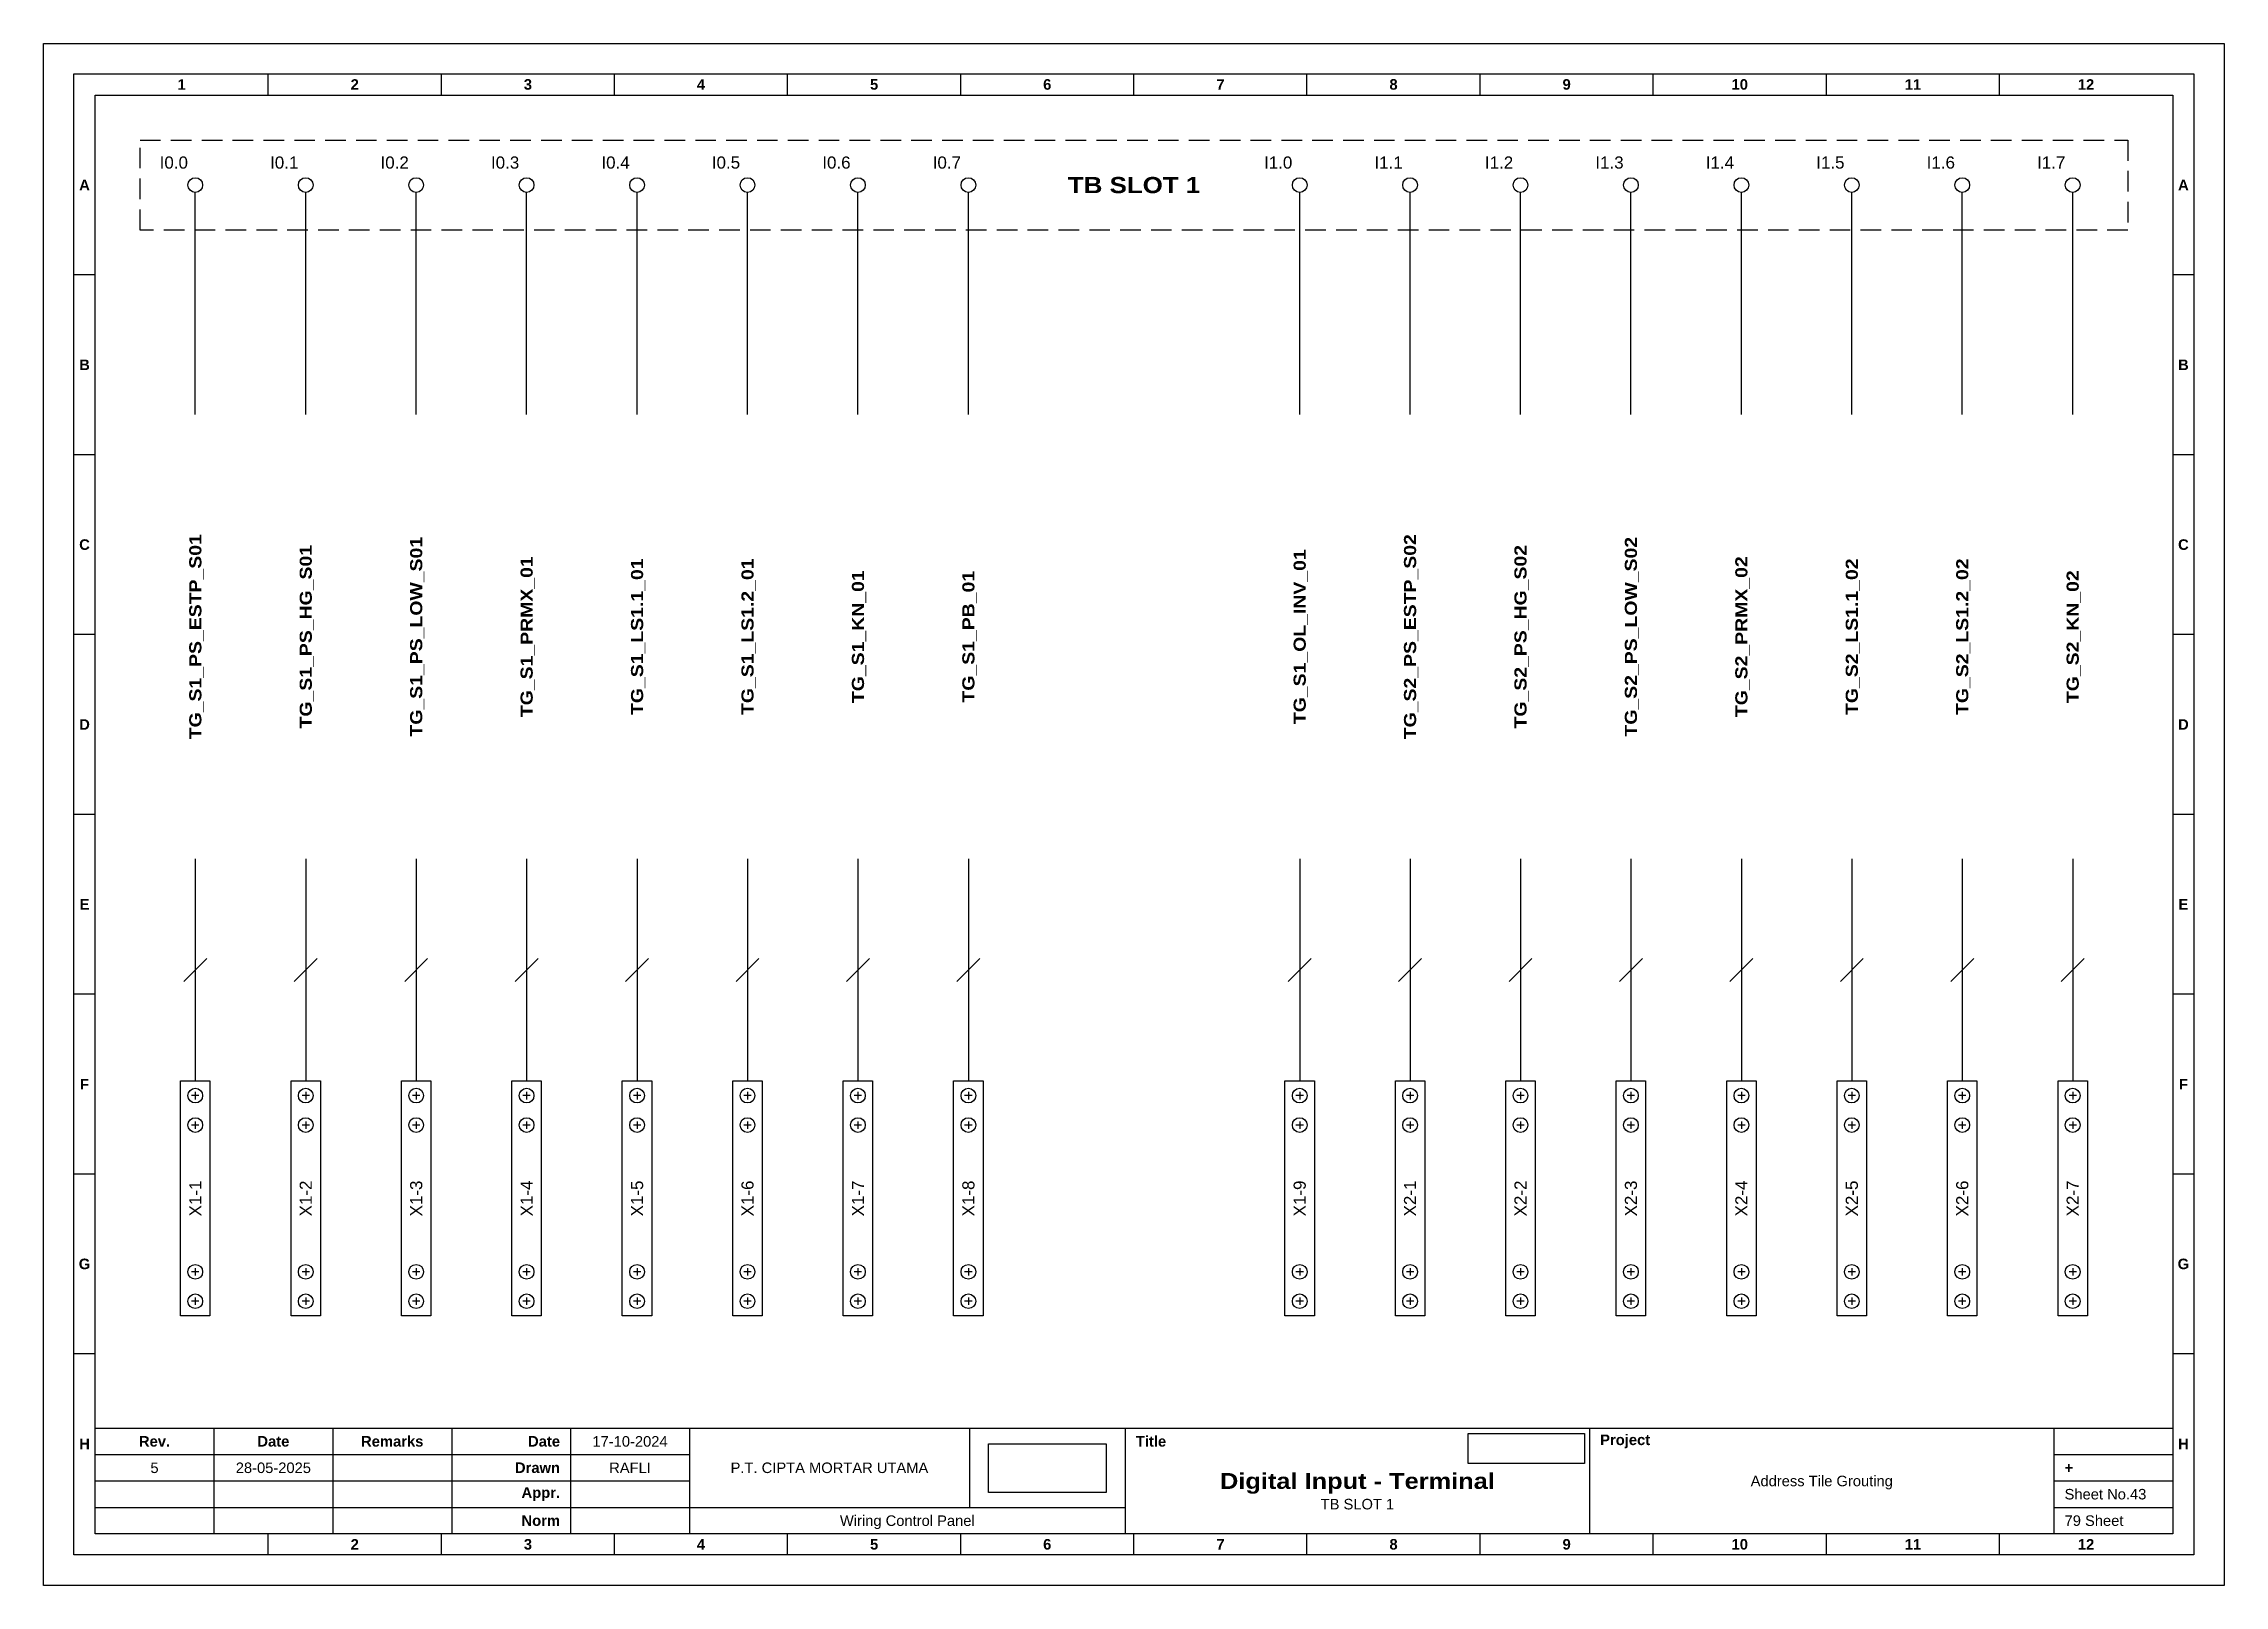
# Model space of a CAD drawing. Header units: millimetres. Extents: x 1758 to 3576, y 1915 to 2566.
# Drawn here: x 1758.5 to 2027.8, y 2375.9 to 2566.3 of the extents above; entities that cross this region are included whole.
import ezdxf
from ezdxf.enums import TextEntityAlignment as Align

# ---------------------------------------------------------------- set-up
doc = ezdxf.new("R2010")
doc.units = ezdxf.units.MM
doc.linetypes.add('HIDDEN', pattern=[9.525, 6.35, -3.175])
doc.styles.add('Bold', font='ariblk.ttf', dxfattribs={"height": 25.4})
doc.styles.get("Standard").update_dxf_attribs({"font": 'arial.ttf'})
picture_1 = doc.add_image_def('image1.png', size_in_pixel=(2048, 847))
picture_2 = doc.add_image_def('image2.png', size_in_pixel=(2092, 542))

msp = doc.modelspace()

# ---------------------------------------------------------------- texts
at = {"ltscale": 500}
for s, p in [('I0.0', (1776.31, 2551.66)), ('I0.1', (1789.95, 2551.66)), ('I0.2', (1803.59, 2551.66)), ('I0.3', (1817.23, 2551.66)), ('I0.4', (1830.87, 2551.66)), ('I0.5', (1844.51, 2551.66)), ('I0.6', (1858.15, 2551.66)), ('I0.7', (1871.79, 2551.66)), ('I1.0', (1912.71, 2551.66)), ('I1.1', (1926.35, 2551.66)), ('I1.2', (1939.99, 2551.66)), ('I1.3', (1953.63, 2551.66)), ('I1.4', (1967.27, 2551.66)), ('I1.5', (1980.91, 2551.66)), ('I1.6', (1994.55, 2551.66)), ('I1.7', (2008.19, 2551.66))]:
    msp.add_text(s, height=1.5, dxfattribs=at).set_placement(p, align=Align.MIDDLE_RIGHT)
at = {"ltscale": 500, "style": 'Bold'}
msp.add_text('TB SLOT 1', height=2, dxfattribs=at).set_placement((1893.16, 2548.88), align=Align.MIDDLE_CENTER)
for s, p in [('TG_S1_PS_ESTP_S01', (1777.22, 2493.1)), ('TG_S1_PS_LOW_S01', (1804.5, 2493.1)), ('TG_S2_PS_ESTP_S02', (1927.25, 2493.1)), ('TG_S2_PS_LOW_S02', (1954.53, 2493.1)), ('TG_S1_PS_HG_S01', (1790.86, 2493.1)), ('TG_S1_PRMX_01', (1818.14, 2493.1)), ('TG_S1_LS1.1_01', (1831.78, 2493.1)), ('TG_S1_LS1.2_01', (1845.42, 2493.1)), ('TG_S1_OL_INV_01', (1913.62, 2493.1)), ('TG_S2_PS_HG_S02', (1940.89, 2493.1)), ('TG_S2_PRMX_02', (1968.17, 2493.1)), ('TG_S2_LS1.1_02', (1981.81, 2493.1)), ('TG_S2_LS1.2_02', (1995.45, 2493.1)), ('TG_S1_KN_01', (1859.06, 2493.1)), ('TG_S1_PB_01', (1872.7, 2493.1)), ('TG_S2_KN_02', (2009.09, 2493.1))]:
    msp.add_text(s, height=1.5, rotation=90, dxfattribs=at).set_placement(p, align=Align.MIDDLE_CENTER)
at = {"ltscale": 500}
for s, p in [('X1-1', (1777.22, 2423.72)), ('X1-2', (1790.86, 2423.72)), ('X1-3', (1804.5, 2423.72)), ('X1-4', (1818.14, 2423.72)), ('X1-5', (1831.78, 2423.72)), ('X1-6', (1845.42, 2423.72)), ('X1-7', (1859.06, 2423.72)), ('X1-8', (1872.7, 2423.72)), ('X1-9', (1913.62, 2423.72)), ('X2-1', (1927.25, 2423.72)), ('X2-2', (1940.89, 2423.72)), ('X2-3', (1954.53, 2423.72)), ('X2-4', (1968.17, 2423.72)), ('X2-5', (1981.81, 2423.72)), ('X2-6', (1995.45, 2423.72)), ('X2-7', (2009.09, 2423.72))]:
    msp.add_text(s, height=1.5, rotation=90, dxfattribs=at).set_placement(p, align=Align.MIDDLE_CENTER)

# ---------------------------------------------------------------- blocks, each defined once
blk = doc.blocks.new('KOP MU PROJECT')
at = {"color": 6, "ltscale": 50}
for p, q in [((27.74, 184.05), (27.74, 186.66)), ((49.13, 184.05), (49.13, 186.66)), ((70.51, 184.05), (70.51, 186.66)), ((91.89, 184.05), (91.89, 186.66)), ((113.27, 184.05), (113.27, 186.66)), ((134.66, 184.05), (134.66, 186.66)), ((156.04, 184.05), (156.04, 186.66)), ((177.42, 184.05), (177.42, 186.66)), ((198.8, 184.05), (198.8, 186.66)), ((220.19, 184.05), (220.19, 186.66)), ((241.57, 184.05), (241.57, 186.66)), ((6.36, 161.84), (3.75, 161.84)), ((265.59, 161.84), (262.98, 161.84)), ((6.36, 139.63), (3.75, 139.63)), ((265.59, 139.63), (262.98, 139.63)), ((6.36, 117.42), (3.75, 117.42)), ((265.59, 117.42), (262.98, 117.42)), ((6.36, 95.22), (3.75, 95.22)), ((265.59, 95.22), (262.98, 95.22)), ((6.36, 73.01), (3.75, 73.01)), ((265.59, 73.01), (262.98, 73.01)), ((6.36, 50.8), (3.75, 50.8)), ((265.59, 50.8), (262.98, 50.8)), ((6.36, 28.59), (3.75, 28.59)), ((265.59, 28.59), (262.98, 28.59)), ((27.74, 3.75), (27.74, 6.36)), ((49.13, 3.75), (49.13, 6.36)), ((70.51, 3.75), (70.51, 6.36)), ((91.89, 3.75), (91.89, 6.36)), ((113.27, 3.75), (113.27, 6.36)), ((134.66, 3.75), (134.66, 6.36)), ((156.04, 3.75), (156.04, 6.36)), ((177.42, 3.75), (177.42, 6.36)), ((198.8, 3.75), (198.8, 6.36)), ((220.19, 3.75), (220.19, 6.36)), ((241.57, 3.75), (241.57, 6.36))]:
    blk.add_line(p, q, dxfattribs=at)
at = {"ltscale": 50}
for p, q in [((6.36, 19.41), (262.98, 19.41)), ((21.04, 19.41), (21.04, 6.36)), ((35.72, 19.41), (35.72, 6.36)), ((50.41, 19.41), (50.41, 6.36)), ((65.09, 19.41), (65.09, 6.36)), ((79.77, 19.41), (79.77, 6.36)), ((114.35, 19.41), (114.35, 9.62)), ((133.6, 19.41), (133.6, 6.36)), ((190.95, 19.41), (190.95, 6.36)), ((248.3, 19.41), (248.3, 6.36)), ((6.36, 16.15), (79.77, 16.15)), ((248.3, 16.15), (262.98, 16.15)), ((6.36, 12.89), (79.77, 12.89)), ((248.3, 12.89), (262.98, 12.89)), ((6.36, 9.62), (133.6, 9.62)), ((248.3, 9.62), (262.98, 9.62))]:
    blk.add_line(p, q, dxfattribs=at)
at = {"color": 1, "ltscale": 50}
blk.add_lwpolyline([(269.34, 0), (0, 0), (0, 190.41), (269.34, 190.41)], close=True, dxfattribs=at)
at = {"color": 6, "ltscale": 50}
for points in [[(265.59, 3.75), (3.75, 3.75), (3.75, 186.66), (265.59, 186.66)], [(262.98, 6.36), (6.36, 6.36), (6.36, 184.05), (262.98, 184.05)]]:
    blk.add_lwpolyline(points, close=True, dxfattribs=at)
at = {"ltscale": 50, "char_height": 1.305, "attachment_point": 4}
for s, width, heights, insert in [('\\pxqc;{\\fArial|b1|i0|c0|p34;1}', 21.3825, [2.51], (6.36, 185.36)), ('\\pxqc;{\\fArial|b1|i0|c0|p34;2}', 21.3825, [2.51], (27.74, 185.36)), ('\\pxqc;{\\fArial|b1|i0|c0|p34;3}', 21.3825, [2.51], (49.13, 185.36)), ('\\pxqc;{\\fArial|b1|i0|c0|p34;4}', 21.3825, [2.51], (70.51, 185.36)), ('\\pxqc;{\\fArial|b1|i0|c0|p34;5}', 21.3825, [2.51], (91.89, 185.36)), ('\\pxqc;{\\fArial|b1|i0|c0|p34;6}', 21.3825, [2.51], (113.27, 185.36)), ('\\pxqc;{\\fArial|b1|i0|c0|p34;7}', 21.3825, [2.51], (134.66, 185.36)), ('\\pxqc;{\\fArial|b1|i0|c0|p34;8}', 21.3825, [2.51], (156.04, 185.36)), ('\\pxqc;{\\fArial|b1|i0|c0|p34;9}', 21.3825, [2.51], (177.42, 185.36)), ('\\pxqc;{\\fArial|b1|i0|c0|p34;10}', 21.3825, [2.51], (198.8, 185.36)), ('\\pxqc;{\\fArial|b1|i0|c0|p34;11}', 21.3825, [2.51], (220.19, 185.36)), ('\\pxqc;{\\fArial|b1|i0|c0|p34;12}', 21.3825, [2.51], (241.57, 185.36)), ('\\pxqc;{\\fArial|b1|i0|c0|p34;A}', 2.61, [2.51], (3.75, 172.95)), ('\\pxqc;{\\fArial|b1|i0|c0|p34;A}', 2.61, [2.51], (262.98, 172.95)), ('\\pxqc;{\\fArial|b1|i0|c0|p34;B}', 2.61, [2.51], (3.75, 150.74)), ('\\pxqc;{\\fArial|b1|i0|c0|p34;B}', 2.61, [2.51], (262.98, 150.74)), ('\\pxqc;{\\fArial|b1|i0|c0|p34;C}', 2.61, [2.51], (3.75, 128.53)), ('\\pxqc;{\\fArial|b1|i0|c0|p34;C}', 2.61, [2.51], (262.98, 128.53)), ('\\pxqc;{\\fArial|b1|i0|c0|p34;D}', 2.61, [2.51], (3.75, 106.32)), ('\\pxqc;{\\fArial|b1|i0|c0|p34;D}', 2.61, [2.51], (262.98, 106.32)), ('\\pxqc;{\\fArial|b1|i0|c0|p34;E}', 2.61, [2.51], (3.75, 84.11)), ('\\pxqc;{\\fArial|b1|i0|c0|p34;E}', 2.61, [2.51], (262.98, 84.11)), ('\\pxqc;{\\fArial|b1|i0|c0|p34;F}', 2.61, [2.51], (3.75, 61.9)), ('\\pxqc;{\\fArial|b1|i0|c0|p34;F}', 2.61, [2.51], (262.98, 61.9)), ('\\pxqc;{\\fArial|b1|i0|c0|p34;G}', 2.61, [2.51], (3.75, 39.69)), ('\\pxqc;{\\fArial|b1|i0|c0|p34;G}', 2.61, [2.51], (262.98, 39.69)), ('\\pxqc;{\\fArial|b1|i0|c0|p34;H}', 2.61, [2.51], (3.75, 17.47)), ('\\pxqc;{\\fArial|b1|i0|c0|p34;Rev.}', 14.6811, [2.88], (6.36, 17.78)), ('\\pxqc;{\\fArial|b1|i0|c0|p34;Date}', 14.6811, [2.88], (21.04, 17.78)), ('\\pxqc;{\\fArial|b1|i0|c0|p34;Remarks}', 14.6811, [2.88], (35.72, 17.78)), ('\\pxqr;{\\fArial|b1|i0|c0|p34;Date}', 13.3761, [2.88], (50.41, 17.78)), ('\\pxql;{\\fArial|b1|i0|c0|p34;Title}', 50.2419, [2.88], (134.9, 17.78)), ('\\pxql;{\\fArial|b1|i0|c0|p34;Project}', 50.2419, [2.88], (192.25, 17.78)), ('\\pxqc;{\\fArial|b1|i0|c0|p34;H}', 2.61, [2.51], (262.98, 17.47)), ('\\pxqr;{\\fArial|b1|i0|c0|p34;Drawn}', 13.3761, [2.88], (50.41, 14.52)), ('\\pxql;{\\fArial|b1|i0|c0|p34;+}', 14.6811, [2.88], (249.61, 14.52)), ('\\pxqr;{\\fArial|b1|i0|c0|p34;Appr.}', 13.3761, [2.88], (50.41, 11.26)), ('\\pxqr;{\\fArial|b1|i0|c0|p34;Norm}', 13.3761, [2.88], (50.41, 7.99)), ('\\pxqc;{\\fArial|b1|i0|c0|p34;2}', 21.3825, [2.51], (27.74, 5.06)), ('\\pxqc;{\\fArial|b1|i0|c0|p34;3}', 21.3825, [2.51], (49.13, 5.06)), ('\\pxqc;{\\fArial|b1|i0|c0|p34;4}', 21.3825, [2.51], (70.51, 5.06)), ('\\pxqc;{\\fArial|b1|i0|c0|p34;5}', 21.3825, [2.51], (91.89, 5.06)), ('\\pxqc;{\\fArial|b1|i0|c0|p34;6}', 21.3825, [2.51], (113.27, 5.06)), ('\\pxqc;{\\fArial|b1|i0|c0|p34;7}', 21.3825, [2.51], (134.66, 5.06)), ('\\pxqc;{\\fArial|b1|i0|c0|p34;8}', 21.3825, [2.51], (156.04, 5.06)), ('\\pxqc;{\\fArial|b1|i0|c0|p34;9}', 21.3825, [2.51], (177.42, 5.06)), ('\\pxqc;{\\fArial|b1|i0|c0|p34;10}', 21.3825, [2.51], (198.8, 5.06)), ('\\pxqc;{\\fArial|b1|i0|c0|p34;11}', 21.3825, [2.51], (220.19, 5.06)), ('\\pxqc;{\\fArial|b1|i0|c0|p34;12}', 21.3825, [2.51], (241.57, 5.06))]:
    blk.add_mtext_dynamic_manual_height_columns(s, width=width, gutter_width=0.0326, heights=heights, dxfattribs=dict(at, insert=insert))
at = {"ltscale": 50}
for tag, p in [('DATECREATED', (72.43, 17.78)), ('REV', (13.7, 14.52)), ('REVDATE', (28.38, 14.52)), ('REMARKS', (43.06, 14.52)), ('DRAWN', (72.43, 14.52)), ('COMPANY', (97.06, 14.52)), ('PROJECT', (219.62, 12.89)), ('APPR', (72.43, 11.26)), ('NORM', (72.43, 7.99)), ('DRAWINGCATEGORY', (106.68, 7.99)), ('DESCRIPTION', (162.27, 10.03))]:
    blk.add_attdef(tag, text='', height=1.3, dxfattribs=at).set_placement(p, align=Align.MIDDLE_CENTER)
at = {"ltscale": 50, "style": 'Bold'}
blk.add_attdef('TITLE', text='', height=1.96, dxfattribs=at).set_placement((162.27, 12.89), align=Align.MIDDLE_CENTER)
at = {"ltscale": 50}
for tag, p in [('SHEETNUMBER', (249.61, 11.26)), ('TOTALSHEET', (249.61, 7.99))]:
    blk.add_attdef(tag, text='', height=1.3, dxfattribs=at).set_placement(p, align=Align.MIDDLE_LEFT)
image = blk.add_image(picture_1, insert=(116.72, 11.48), size_in_units=(14.5, 6), dxfattribs=at)
image.dxf.flags = 15
image = blk.add_image(picture_2, insert=(175.94, 15.04), size_in_units=(14.36, 3.72), dxfattribs=at)
image.dxf.flags = 15

# ---------------------------------------------------------------- linework, layer by layer
at = {"color": 146, "true_color": 0x105689}
for p, q in [((1777.22, 2520.54), (1777.22, 2547.98)), ((1790.86, 2520.54), (1790.86, 2547.98)), ((1804.5, 2520.54), (1804.5, 2547.98)), ((1818.14, 2520.54), (1818.14, 2547.98)), ((1831.78, 2520.54), (1831.78, 2547.98)), ((1845.42, 2520.54), (1845.42, 2547.98)), ((1859.06, 2520.54), (1859.06, 2547.98)), ((1872.7, 2520.54), (1872.7, 2547.98)), ((1913.62, 2520.54), (1913.62, 2547.98)), ((1927.25, 2520.54), (1927.25, 2547.98)), ((1940.89, 2520.54), (1940.89, 2547.98)), ((1954.53, 2520.54), (1954.53, 2547.98)), ((1968.17, 2520.54), (1968.17, 2547.98)), ((1981.81, 2520.54), (1981.81, 2547.98)), ((1995.45, 2520.54), (1995.45, 2547.98)), ((2009.09, 2520.54), (2009.09, 2547.98)), ((1777.22, 2465.67), (1777.22, 2438.23)), ((1790.86, 2465.67), (1790.86, 2438.23)), ((1804.5, 2465.67), (1804.5, 2438.23)), ((1818.14, 2465.67), (1818.14, 2438.23)), ((1831.78, 2465.67), (1831.78, 2438.23)), ((1845.42, 2465.67), (1845.42, 2438.23)), ((1859.06, 2465.67), (1859.06, 2438.23)), ((1872.7, 2465.67), (1872.7, 2438.23)), ((1913.62, 2465.67), (1913.62, 2438.23)), ((1927.25, 2465.67), (1927.25, 2438.23)), ((1940.89, 2465.67), (1940.89, 2438.23)), ((1954.53, 2465.67), (1954.53, 2438.23)), ((1968.17, 2465.67), (1968.17, 2438.23)), ((1981.81, 2465.67), (1981.81, 2438.23)), ((1995.45, 2465.67), (1995.45, 2438.23)), ((2009.09, 2465.67), (2009.09, 2438.23)), ((1775.8, 2450.53), (1778.63, 2453.36)), ((1789.44, 2450.53), (1792.27, 2453.36)), ((1803.08, 2450.53), (1805.91, 2453.36)), ((1816.72, 2450.53), (1819.55, 2453.36)), ((1830.36, 2450.53), (1833.19, 2453.36)), ((1844, 2450.53), (1846.83, 2453.36)), ((1857.64, 2450.53), (1860.47, 2453.36)), ((1871.28, 2450.53), (1874.11, 2453.36)), ((1912.2, 2450.53), (1915.03, 2453.36)), ((1925.84, 2450.53), (1928.67, 2453.36)), ((1939.48, 2450.53), (1942.31, 2453.36)), ((1953.12, 2450.53), (1955.95, 2453.36)), ((1966.76, 2450.53), (1969.59, 2453.36)), ((1980.4, 2450.53), (1983.23, 2453.36)), ((1994.04, 2450.53), (1996.87, 2453.36)), ((2007.68, 2450.53), (2010.51, 2453.36))]:
    msp.add_line(p, q, dxfattribs=at)
at = {"color": 6}
for p, q in [((1777.67, 2436.42), (1776.76, 2436.42)), ((1777.22, 2436.87), (1777.22, 2435.96)), ((1791.31, 2436.42), (1790.4, 2436.42)), ((1790.86, 2436.87), (1790.86, 2435.96)), ((1804.95, 2436.42), (1804.04, 2436.42)), ((1804.5, 2436.87), (1804.5, 2435.96)), ((1818.59, 2436.42), (1817.68, 2436.42)), ((1818.14, 2436.87), (1818.14, 2435.96)), ((1832.23, 2436.42), (1831.32, 2436.42)), ((1831.78, 2436.87), (1831.78, 2435.96)), ((1845.87, 2436.42), (1844.96, 2436.42)), ((1845.42, 2436.87), (1845.42, 2435.96)), ((1859.51, 2436.42), (1858.6, 2436.42)), ((1859.06, 2436.87), (1859.06, 2435.96)), ((1873.15, 2436.42), (1872.24, 2436.42)), ((1872.7, 2436.87), (1872.7, 2435.96)), ((1914.07, 2436.42), (1913.16, 2436.42)), ((1913.62, 2436.87), (1913.62, 2435.96)), ((1927.71, 2436.42), (1926.8, 2436.42)), ((1927.25, 2436.87), (1927.25, 2435.96)), ((1941.35, 2436.42), (1940.44, 2436.42)), ((1940.89, 2436.87), (1940.89, 2435.96)), ((1954.99, 2436.42), (1954.08, 2436.42)), ((1954.53, 2436.87), (1954.53, 2435.96)), ((1968.63, 2436.42), (1967.72, 2436.42)), ((1968.17, 2436.87), (1968.17, 2435.96)), ((1982.27, 2436.42), (1981.36, 2436.42)), ((1981.81, 2436.87), (1981.81, 2435.96)), ((1995.91, 2436.42), (1995, 2436.42)), ((1995.45, 2436.87), (1995.45, 2435.96)), ((2009.55, 2436.42), (2008.64, 2436.42)), ((2009.09, 2436.87), (2009.09, 2435.96)), ((1777.67, 2432.79), (1776.76, 2432.79)), ((1777.22, 2433.24), (1777.22, 2432.34)), ((1791.31, 2432.79), (1790.4, 2432.79)), ((1790.86, 2433.24), (1790.86, 2432.34)), ((1804.95, 2432.79), (1804.04, 2432.79)), ((1804.5, 2433.24), (1804.5, 2432.34)), ((1818.59, 2432.79), (1817.68, 2432.79)), ((1818.14, 2433.24), (1818.14, 2432.34)), ((1832.23, 2432.79), (1831.32, 2432.79)), ((1831.78, 2433.24), (1831.78, 2432.34)), ((1845.87, 2432.79), (1844.96, 2432.79)), ((1845.42, 2433.24), (1845.42, 2432.34)), ((1859.51, 2432.79), (1858.6, 2432.79)), ((1859.06, 2433.24), (1859.06, 2432.34)), ((1873.15, 2432.79), (1872.24, 2432.79)), ((1872.7, 2433.24), (1872.7, 2432.34)), ((1914.07, 2432.79), (1913.16, 2432.79)), ((1913.62, 2433.24), (1913.62, 2432.34)), ((1927.71, 2432.79), (1926.8, 2432.79)), ((1927.25, 2433.24), (1927.25, 2432.34)), ((1941.35, 2432.79), (1940.44, 2432.79)), ((1940.89, 2433.24), (1940.89, 2432.34)), ((1954.99, 2432.79), (1954.08, 2432.79)), ((1954.53, 2433.24), (1954.53, 2432.34)), ((1968.63, 2432.79), (1967.72, 2432.79)), ((1968.17, 2433.24), (1968.17, 2432.34)), ((1982.27, 2432.79), (1981.36, 2432.79)), ((1981.81, 2433.24), (1981.81, 2432.34)), ((1995.91, 2432.79), (1995, 2432.79)), ((1995.45, 2433.24), (1995.45, 2432.34)), ((2009.55, 2432.79), (2008.64, 2432.79)), ((2009.09, 2433.24), (2009.09, 2432.34)), ((1777.67, 2414.66), (1776.76, 2414.66)), ((1777.22, 2415.11), (1777.22, 2414.2)), ((1791.31, 2414.66), (1790.4, 2414.66)), ((1790.86, 2415.11), (1790.86, 2414.2)), ((1804.95, 2414.66), (1804.04, 2414.66)), ((1804.5, 2415.11), (1804.5, 2414.2)), ((1818.59, 2414.66), (1817.68, 2414.66)), ((1818.14, 2415.11), (1818.14, 2414.2)), ((1832.23, 2414.66), (1831.32, 2414.66)), ((1831.78, 2415.11), (1831.78, 2414.2)), ((1845.87, 2414.66), (1844.96, 2414.66)), ((1845.42, 2415.11), (1845.42, 2414.2)), ((1859.51, 2414.66), (1858.6, 2414.66)), ((1859.06, 2415.11), (1859.06, 2414.2)), ((1873.15, 2414.66), (1872.24, 2414.66)), ((1872.7, 2415.11), (1872.7, 2414.2)), ((1914.07, 2414.66), (1913.16, 2414.66)), ((1913.62, 2415.11), (1913.62, 2414.2)), ((1927.71, 2414.66), (1926.8, 2414.66)), ((1927.25, 2415.11), (1927.25, 2414.2)), ((1941.35, 2414.66), (1940.44, 2414.66)), ((1940.89, 2415.11), (1940.89, 2414.2)), ((1954.99, 2414.66), (1954.08, 2414.66)), ((1954.53, 2415.11), (1954.53, 2414.2)), ((1968.63, 2414.66), (1967.72, 2414.66)), ((1968.17, 2415.11), (1968.17, 2414.2)), ((1982.27, 2414.66), (1981.36, 2414.66)), ((1981.81, 2415.11), (1981.81, 2414.2)), ((1995.91, 2414.66), (1995, 2414.66)), ((1995.45, 2415.11), (1995.45, 2414.2)), ((2009.55, 2414.66), (2008.64, 2414.66)), ((2009.09, 2415.11), (2009.09, 2414.2)), ((1777.67, 2411.03), (1776.76, 2411.03)), ((1777.22, 2411.48), (1777.22, 2410.58)), ((1791.31, 2411.03), (1790.4, 2411.03)), ((1790.86, 2411.48), (1790.86, 2410.58)), ((1804.95, 2411.03), (1804.04, 2411.03)), ((1804.5, 2411.48), (1804.5, 2410.58)), ((1818.59, 2411.03), (1817.68, 2411.03)), ((1818.14, 2411.48), (1818.14, 2410.58)), ((1832.23, 2411.03), (1831.32, 2411.03)), ((1831.78, 2411.48), (1831.78, 2410.58)), ((1845.87, 2411.03), (1844.96, 2411.03)), ((1845.42, 2411.48), (1845.42, 2410.58)), ((1859.51, 2411.03), (1858.6, 2411.03)), ((1859.06, 2411.48), (1859.06, 2410.58)), ((1873.15, 2411.03), (1872.24, 2411.03)), ((1872.7, 2411.48), (1872.7, 2410.58)), ((1914.07, 2411.03), (1913.16, 2411.03)), ((1913.62, 2411.48), (1913.62, 2410.58)), ((1927.71, 2411.03), (1926.8, 2411.03)), ((1927.25, 2411.48), (1927.25, 2410.58)), ((1941.35, 2411.03), (1940.44, 2411.03)), ((1940.89, 2411.48), (1940.89, 2410.58)), ((1954.99, 2411.03), (1954.08, 2411.03)), ((1954.53, 2411.48), (1954.53, 2410.58)), ((1968.63, 2411.03), (1967.72, 2411.03)), ((1968.17, 2411.48), (1968.17, 2410.58)), ((1982.27, 2411.03), (1981.36, 2411.03)), ((1981.81, 2411.48), (1981.81, 2410.58)), ((1995.91, 2411.03), (1995, 2411.03)), ((1995.45, 2411.48), (1995.45, 2410.58)), ((2009.55, 2411.03), (2008.64, 2411.03)), ((2009.09, 2411.48), (2009.09, 2410.58))]:
    msp.add_line(p, q, dxfattribs=at)
at = {"linetype": 'HIDDEN', "ltscale": 0.4}
msp.add_lwpolyline([(1770.4, 2554.43), (2015.91, 2554.43), (2015.91, 2543.33), (1770.4, 2543.33)], close=True, dxfattribs=at)
at = {"color": 6}
for points in [[(1775.4, 2438.23), (1779.03, 2438.23), (1779.03, 2409.22), (1775.4, 2409.22)], [(1789.04, 2438.23), (1792.67, 2438.23), (1792.67, 2409.22), (1789.04, 2409.22)], [(1802.68, 2438.23), (1806.31, 2438.23), (1806.31, 2409.22), (1802.68, 2409.22)], [(1816.32, 2438.23), (1819.95, 2438.23), (1819.95, 2409.22), (1816.32, 2409.22)], [(1829.96, 2438.23), (1833.59, 2438.23), (1833.59, 2409.22), (1829.96, 2409.22)], [(1843.6, 2438.23), (1847.23, 2438.23), (1847.23, 2409.22), (1843.6, 2409.22)], [(1857.24, 2438.23), (1860.87, 2438.23), (1860.87, 2409.22), (1857.24, 2409.22)], [(1870.88, 2438.23), (1874.51, 2438.23), (1874.51, 2409.22), (1870.88, 2409.22)], [(1911.8, 2438.23), (1915.43, 2438.23), (1915.43, 2409.22), (1911.8, 2409.22)], [(1925.44, 2438.23), (1929.07, 2438.23), (1929.07, 2409.22), (1925.44, 2409.22)], [(1939.08, 2438.23), (1942.71, 2438.23), (1942.71, 2409.22), (1939.08, 2409.22)], [(1952.72, 2438.23), (1956.35, 2438.23), (1956.35, 2409.22), (1952.72, 2409.22)], [(1966.36, 2438.23), (1969.99, 2438.23), (1969.99, 2409.22), (1966.36, 2409.22)], [(1980, 2438.23), (1983.63, 2438.23), (1983.63, 2409.22), (1980, 2409.22)], [(1993.64, 2438.23), (1997.27, 2438.23), (1997.27, 2409.22), (1993.64, 2409.22)], [(2007.28, 2438.23), (2010.91, 2438.23), (2010.91, 2409.22), (2007.28, 2409.22)]]:
    msp.add_lwpolyline(points, close=True, dxfattribs=at)
at = {"color": 146, "ltscale": 500, "true_color": 0x105689}
for centre in [(1777.22, 2548.88), (1790.86, 2548.88), (1804.5, 2548.88), (1818.14, 2548.88), (1831.78, 2548.88), (1845.42, 2548.88), (1859.06, 2548.88), (1872.7, 2548.88), (1913.62, 2548.88), (1927.25, 2548.88), (1940.89, 2548.88), (1954.53, 2548.88), (1968.17, 2548.88), (1981.81, 2548.88), (1995.45, 2548.88), (2009.09, 2548.88)]:
    msp.add_circle(centre, 0.907, dxfattribs=at)
at = {"color": 6, "ltscale": 500}
for centre in [(1777.22, 2436.42), (1790.86, 2436.42), (1804.5, 2436.42), (1818.14, 2436.42), (1831.78, 2436.42), (1845.42, 2436.42), (1859.06, 2436.42), (1872.7, 2436.42), (1913.62, 2436.42), (1927.25, 2436.42), (1940.89, 2436.42), (1954.53, 2436.42), (1968.17, 2436.42), (1981.81, 2436.42), (1995.45, 2436.42), (2009.09, 2436.42), (1777.22, 2432.79), (1790.86, 2432.79), (1804.5, 2432.79), (1818.14, 2432.79), (1831.78, 2432.79), (1845.42, 2432.79), (1859.06, 2432.79), (1872.7, 2432.79), (1913.62, 2432.79), (1927.25, 2432.79), (1940.89, 2432.79), (1954.53, 2432.79), (1968.17, 2432.79), (1981.81, 2432.79), (1995.45, 2432.79), (2009.09, 2432.79), (1777.22, 2414.66), (1790.86, 2414.66), (1804.5, 2414.66), (1818.14, 2414.66), (1831.78, 2414.66), (1845.42, 2414.66), (1859.06, 2414.66), (1872.7, 2414.66), (1913.62, 2414.66), (1927.25, 2414.66), (1940.89, 2414.66), (1954.53, 2414.66), (1968.17, 2414.66), (1981.81, 2414.66), (1995.45, 2414.66), (2009.09, 2414.66), (1777.22, 2411.03), (1790.86, 2411.03), (1804.5, 2411.03), (1818.14, 2411.03), (1831.78, 2411.03), (1845.42, 2411.03), (1859.06, 2411.03), (1872.7, 2411.03), (1913.62, 2411.03), (1927.25, 2411.03), (1940.89, 2411.03), (1954.53, 2411.03), (1968.17, 2411.03), (1981.81, 2411.03), (1995.45, 2411.03), (2009.09, 2411.03)]:
    msp.add_circle(centre, 0.907, dxfattribs=at)

# ---------------------------------------------------------------- block references
msp.add_blockref('KOP MU PROJECT', (1758.48, 2375.94)).add_auto_attribs({'DESCRIPTION': 'TB SLOT 1', 'TITLE': 'Digital Input - Terminal', 'PROJECT': 'Address Tile Grouting', 'COMPANY': 'P.T. CIPTA MORTAR UTAMA', 'DRAWINGCATEGORY': 'Wiring Control Panel', 'DRAWN': 'RAFLI', 'DATECREATED': '17-10-2024', 'REVDATE': '28-05-2025', 'REV': '5', 'SHEETNUMBER': 'Sheet No.43', 'TOTALSHEET': '79 Sheet'})

msp.set_redraw_order([(e.dxf.handle, doc.entitydb.next_handle()) for e in msp.query("TEXT MTEXT ATTDEF DIMENSION ARC_DIMENSION")])  # texts and dimensions are drawn at this point

doc.saveas('drawing.dxf')
